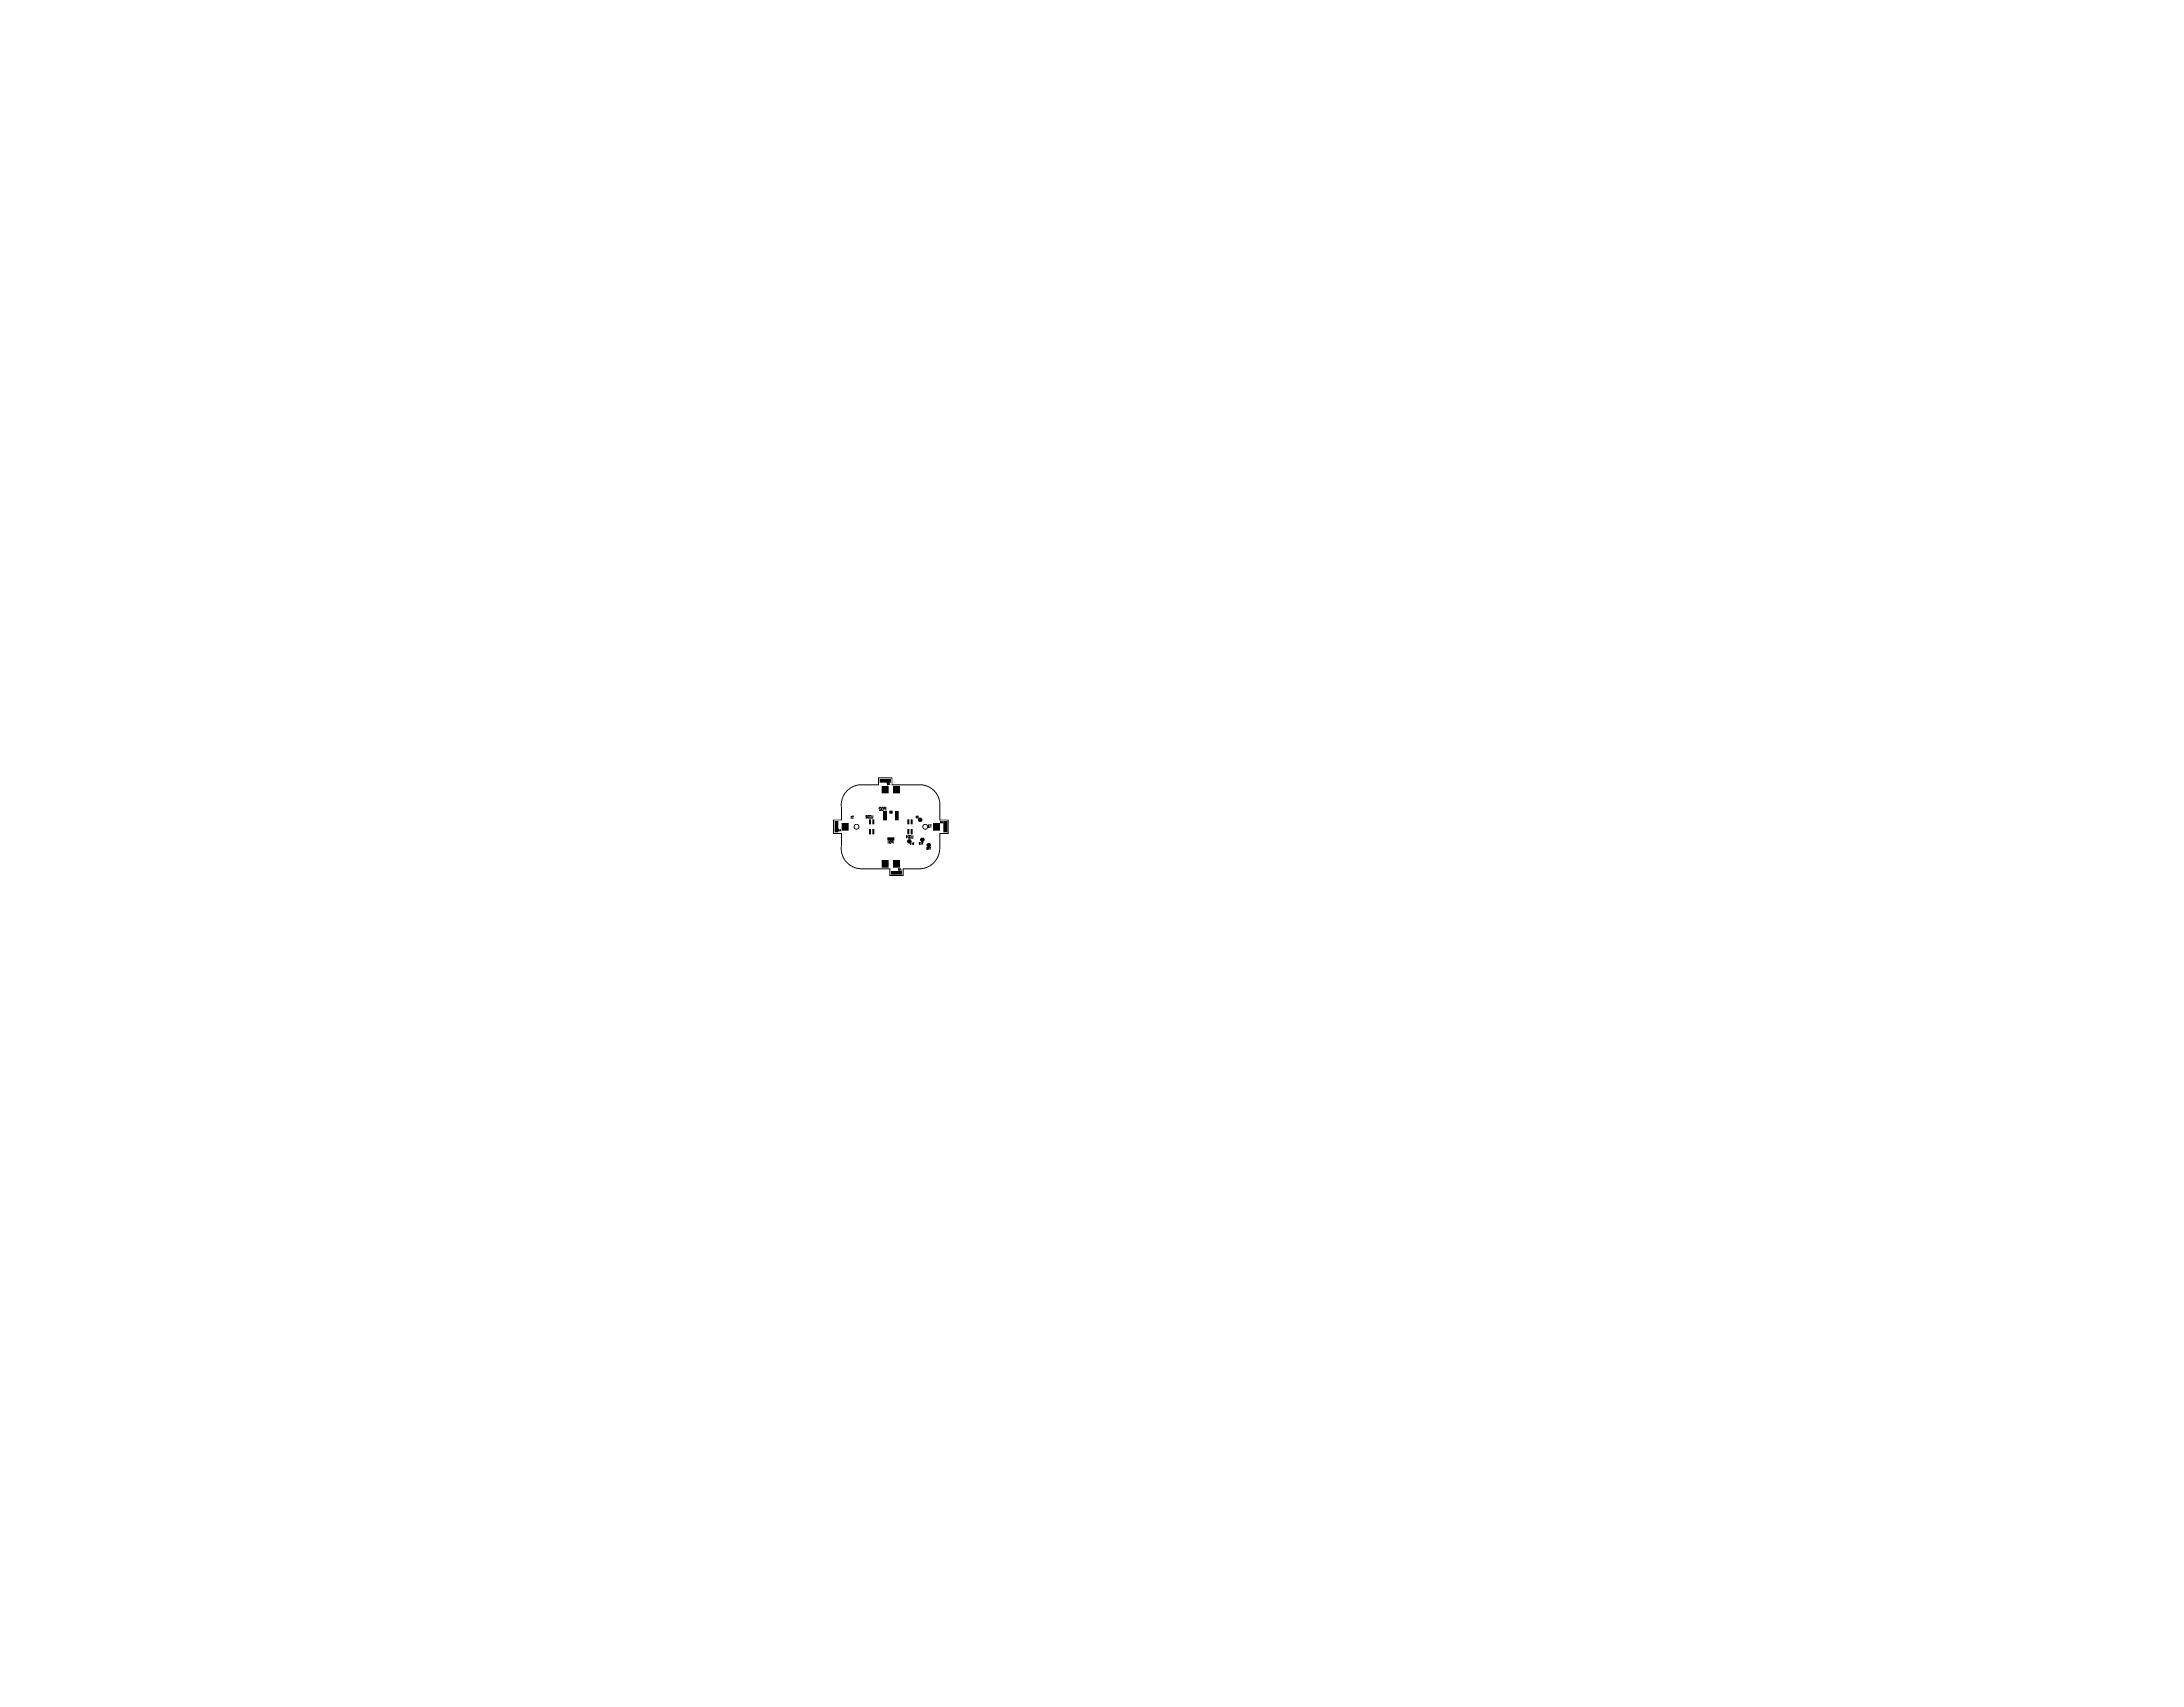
# Model space of a CAD drawing. Extents: x -214 to 345, y -223 to 209.
import ezdxf

# ---------------------------------------------------------------- set-up
doc = ezdxf.new("R2010")
doc.units = 0
doc.header["$MEASUREMENT"] = 0
doc.layers.get('0').update_dxf_attribs({"linetype": 'CONTINUOUS'})
for name, color, linetype in [('2D_LINE_00', 150, 'CONTINUOUS'), ('BOARD_CUTOUT_00', 6, 'CONTINUOUS'), ('BOARD_OUTLINE_00', 6, 'CONTINUOUS'), ('DRIL_PLTE_THRU_01', 16, 'CONTINUOUS'), ('DRIL_PLTE_THRU_02', 96, 'CONTINUOUS'), ('DRIL_PLTE_THRU_03', 136, 'CONTINUOUS'), ('DRIL_PLTE_THRU_04', 176, 'CONTINUOUS'), ('PADS_BOT', 5, 'CONTINUOUS'), ('PADS_INNER', 1, 'CONTINUOUS'), ('PADS_TOP', 1, 'CONTINUOUS'), ('PADS_XR_121', 56, 'CONTINUOUS'), ('PART_BOT_2DLINE_00', 56, 'CONTINUOUS'), ('PART_NAME_04', 112, 'CONTINUOUS')]:
    doc.layers.add(name, color=color, linetype=linetype)
doc.styles.add('W0$1016', font='simplex.shx', dxfattribs={"width": 0.75})
doc.styles.add('W0$127', font='simplex.shx', dxfattribs={"width": 0.75})

# ---------------------------------------------------------------- blocks, each defined once
blk = doc.blocks.new('SMOOTH_0$254')
at = {"const_width": 0.127}
blk.add_lwpolyline([(-0.0635, 0, 1), (0.0635, 0, 1)], format="xyb", close=True, dxfattribs=at)
blk = doc.blocks.new('BOARD_221')
at = {"layer": 'BOARD_CUTOUT_00', "const_width": 0.254}
for points in [[(4.3, -2.58, 1), (3, -2.58, 1)], [(22.6, -2.58, 1), (21.3, -2.58, 1)]]:
    blk.add_lwpolyline(points, format="xyb", close=True, dxfattribs=at)
at = {"layer": 'BOARD_OUTLINE_00', "const_width": 0.254}
blk.add_lwpolyline([(-0.37, -7.62), (-0.37, -4.38), (-2.45, -4.38), (-2.45, -0.78), (-0.37, -0.78), (-0.37, 2.54, -0.456253), (5.08, 8.6), (9.5, 8.6), (9.5, 10.42), (13.1, 10.42), (13.1, 8.6), (20.32, 8.6, -0.463654), (25.8, 2.54), (25.8, -0.78), (28.05, -0.78), (28.05, -4.38), (25.8, -4.38), (25.8, -8.07, -0.399971), (20.81, -13.75), (16.1, -13.75), (16.1, -15.58), (12.5, -15.58), (12.5, -13.75), (5.08, -13.75, -0.461535)], format="xyb", close=True, dxfattribs=at)
at = {"layer": 'BOARD_OUTLINE_00'}
for p in [(5.08, 8.6), (9.5, 10.42), (9.5, 8.6), (13.1, 10.42), (13.1, 8.6), (20.32, 8.6), (-0.37, 2.54), (25.8, 2.54), (-2.45, -0.78), (-2.45, -4.38), (-0.37, -0.78), (-0.37, -4.38), (25.8, -0.78), (25.8, -4.38), (28.05, -0.78), (28.05, -4.38), (-0.37, -7.62), (25.8, -8.07), (5.08, -13.75), (12.5, -13.75), (12.5, -15.58), (16.1, -13.75), (16.1, -15.58), (20.81, -13.75)]:
    blk.add_blockref('SMOOTH_0$254', p, dxfattribs=at)
blk = doc.blocks.new('SMOOTH_0$0254')
at = {"const_width": 0.0127}
blk.add_lwpolyline([(-0.00635, 0, 1), (0.00635, 0, 1)], format="xyb", close=True, dxfattribs=at)
blk = doc.blocks.new('DRAWING_1')
at = {"layer": '2D_LINE_00', "const_width": 0.0254}
blk.add_lwpolyline([(0, 0), (0, 431.8)], dxfattribs=at)
at = {"layer": '2D_LINE_00'}
for p in [(0, 431.8), (0, 0)]:
    blk.add_blockref('SMOOTH_0$0254', p, dxfattribs=at)
blk = doc.blocks.new('DRAWING_2')
at = {"layer": '2D_LINE_00', "const_width": 0.0254}
blk.add_lwpolyline([(0, 0), (558.8, 0)], dxfattribs=at)
at = {"layer": '2D_LINE_00'}
for p in [(0, 0), (558.8, 0)]:
    blk.add_blockref('SMOOTH_0$0254', p, dxfattribs=at)
blk = doc.blocks.new('DRAWING_3')
at = {"layer": '2D_LINE_00', "const_width": 0.0254}
blk.add_lwpolyline([(0, 0), (558.8, 0)], dxfattribs=at)
at = {"layer": '2D_LINE_00'}
for p in [(0, 0), (558.8, 0)]:
    blk.add_blockref('SMOOTH_0$0254', p, dxfattribs=at)
blk = doc.blocks.new('DRAWING_4')
at = {"layer": '2D_LINE_00', "const_width": 0.0254}
blk.add_lwpolyline([(0, 0), (0, 431.8)], dxfattribs=at)
at = {"layer": '2D_LINE_00'}
for p in [(0, 431.8), (0, 0)]:
    blk.add_blockref('SMOOTH_0$0254', p, dxfattribs=at)
blk = doc.blocks.new('PAD_1')
at = {"const_width": 0.8}
blk.add_lwpolyline([(-0.9, 0), (0.9, 0)], dxfattribs=at)
blk = doc.blocks.new('STK_BOT_17')
at = {"layer": 'PADS_BOT'}
blk.add_blockref('PAD_1', (0, 0), dxfattribs=at)
blk = doc.blocks.new('PAD_2')
at = {"const_width": 0.8}
blk.add_lwpolyline([(-0.45, 0), (0.45, 0)], dxfattribs=at)
blk = doc.blocks.new('STK_BOT_16')
at = {"layer": 'PADS_BOT'}
blk.add_blockref('PAD_2', (0, 0), dxfattribs=at)
blk = doc.blocks.new('SYM_BOT_2')
for name, p in [('STK_BOT_16', (0, 3.55)), ('STK_BOT_17', (0, -3.55))]:
    blk.add_blockref(name, p)
blk = doc.blocks.new('PART_BOT_0')
blk.add_blockref('SYM_BOT_2', (0, 0))
at = {"layer": 'PART_NAME_04', "style": 'W0$1016', "width": 0.75}
blk.add_text('PD1', height=0.711, dxfattribs=at).set_placement((-0.69, -4.75))
blk = doc.blocks.new('PAD_3')
at = {"const_width": 1}
blk.add_lwpolyline([(-1.25, 0), (1.25, 0)], dxfattribs=at)
blk = doc.blocks.new('STK_BOT_57')
at = {"layer": 'PADS_BOT', "rotation": 90}
blk.add_blockref('PAD_3', (0, 0), dxfattribs=at)
blk = doc.blocks.new('SYM_BOT_6')
for p in [(-1.57, -2.95), (1.57, -2.95)]:
    blk.add_blockref('STK_BOT_57', p)
blk = doc.blocks.new('PART_BOT_5')
blk.add_blockref('SYM_BOT_6', (0, 0))
at = {"layer": 'PART_NAME_04', "style": 'W0$127', "width": 0.75}
blk.add_text('PD2', height=0.889, rotation=180, dxfattribs=at).set_placement((-1.19, -4.31))
blk = doc.blocks.new('PAD_4')
at = {"const_width": 0.5}
blk.add_lwpolyline([(-0.675, 0), (0.675, 0)], dxfattribs=at)
blk = doc.blocks.new('STK_BOT_58')
at = {"layer": 'PADS_BOT', "rotation": 90}
blk.add_blockref('PAD_4', (0, 0), dxfattribs=at)
blk = doc.blocks.new('SYM_BOT_7')
for p in [(-0.45, 1.3), (0.45, 1.3), (-0.45, -1.3), (0.45, -1.3)]:
    blk.add_blockref('STK_BOT_58', p)
blk = doc.blocks.new('PART_BOT_6')
blk.add_blockref('SYM_BOT_7', (0, 0))
at = {"layer": 'PART_NAME_04', "style": 'W0$1016', "width": 0.75}
blk.add_text('LED1', height=0.711, dxfattribs=at).set_placement((-0.89, -3.05))
blk = doc.blocks.new('PART_BOT_7')
blk.add_blockref('SYM_BOT_7', (0, 0))
at = {"layer": 'PART_NAME_04', "style": 'W0$1016', "width": 0.75}
blk.add_text('LED2', height=0.711, rotation=180, dxfattribs=at).set_placement((0.41, -2.31))
blk = doc.blocks.new('DRIL_SLOT_0002700051000000')
at = {"const_width": 0.35}
blk.add_lwpolyline([(0.175, -0.3), (0.175, 0.3, 1), (-0.175, 0.3), (-0.175, -0.3, 1)], format="xyb", close=True, dxfattribs=at)
blk = doc.blocks.new('PAD_5')
at = {"const_width": 1.9}
blk.add_lwpolyline([(-1, 0), (1, 0)], dxfattribs=at)
blk = doc.blocks.new('STK_BOT_204')
at = {"layer": 'DRIL_PLTE_THRU_01'}
blk.add_blockref('DRIL_SLOT_0002700051000000', (0, 0), dxfattribs=at)
at = {"layer": 'DRIL_PLTE_THRU_02'}
blk.add_blockref('DRIL_SLOT_0002700051000000', (0, 0), dxfattribs=at)
at = {"layer": 'DRIL_PLTE_THRU_03'}
blk.add_blockref('DRIL_SLOT_0002700051000000', (0, 0), dxfattribs=at)
at = {"layer": 'DRIL_PLTE_THRU_04'}
blk.add_blockref('DRIL_SLOT_0002700051000000', (0, 0), dxfattribs=at)
at = {"layer": 'PADS_BOT', "rotation": 90}
blk.add_blockref('PAD_5', (0, 0), dxfattribs=at)
at = {"layer": 'PADS_INNER', "rotation": 90}
blk.add_blockref('PAD_5', (0, 0), dxfattribs=at)
at = {"layer": 'PADS_TOP', "rotation": 90}
blk.add_blockref('PAD_5', (0, 0), dxfattribs=at)
at = {"layer": 'PADS_XR_121', "rotation": 90}
blk.add_blockref('PAD_5', (0, 0), dxfattribs=at)
blk = doc.blocks.new('SYM_BOT_23')
for p in [(10.65, 9.85), (0, 0), (10.65, -9.85)]:
    blk.add_blockref('STK_BOT_204', p)
blk = doc.blocks.new('PART_BOT_74')
blk.add_blockref('SYM_BOT_23', (0, 0))
at = {"layer": 'PART_NAME_04', "style": 'W0$1016', "width": 0.75}
blk.add_text('T1', height=0.711, rotation=180, dxfattribs=at).set_placement((2.28, -2.1))
blk = doc.blocks.new('PART_BOT_75')
blk.add_blockref('SYM_BOT_23', (0, 0))
at = {"layer": 'PART_NAME_04', "style": 'W0$1016', "width": 0.75}
blk.add_text('T2', height=0.711, dxfattribs=at).set_placement((1.33, -0.16))
blk = doc.blocks.new('PAD_6')
at = {"const_width": 1}
blk.add_lwpolyline([(-1.5, 0), (1.5, 0)], dxfattribs=at)
blk = doc.blocks.new('STK_BOT_210')
at = {"layer": 'PADS_BOT'}
blk.add_blockref('PAD_6', (0, 0), dxfattribs=at)
blk = doc.blocks.new('SYM_BOT_21')
blk.add_blockref('STK_BOT_210', (0, 0))
blk = doc.blocks.new('PART_BOT_82')
blk.add_blockref('SYM_BOT_21', (0, 0))
at = {"layer": 'PART_NAME_04', "style": 'W0$1016', "width": 0.75}
blk.add_text('A1', height=0.533, rotation=270, dxfattribs=at).set_placement((-1.16, 1.17))
blk = doc.blocks.new('PART_BOT_83')
blk.add_blockref('SYM_BOT_21', (0, 0))
at = {"layer": 'PART_NAME_04', "style": 'W0$1016', "width": 0.75}
blk.add_text('A2', height=0.533, dxfattribs=at).set_placement((-1.23, -1.08))
blk = doc.blocks.new('PART_BOT_84')
blk.add_blockref('SYM_BOT_21', (0, 0))
at = {"layer": 'PART_NAME_04', "style": 'W0$1016', "width": 0.75}
blk.add_text('A3', height=0.533, dxfattribs=at).set_placement((-1.25, 0.65))
blk = doc.blocks.new('PART_BOT_85')
blk.add_blockref('SYM_BOT_21', (0, 0))
at = {"layer": 'PART_NAME_04', "style": 'W0$1016', "width": 0.75}
blk.add_text('A4', height=0.533, rotation=270, dxfattribs=at).set_placement((0.96, -0.65))
blk = doc.blocks.new('PART_BODY_BOT_226')
at = {"layer": 'PART_BOT_2DLINE_00', "const_width": 0.00152}
blk.add_lwpolyline([(0.5, 0, 1), (-0.5, 0, 1)], format="xyb", close=True, dxfattribs=at)
blk = doc.blocks.new('PAD_7')
at = {"const_width": 0.6}
blk.add_lwpolyline([(0, -0.3, 1), (0, 0.3, 1)], format="xyb", close=True, dxfattribs=at)
blk = doc.blocks.new('STK_BOT_133')
at = {"layer": 'PADS_BOT'}
blk.add_blockref('PAD_7', (0, 0), dxfattribs=at)
at = {"layer": 'PADS_XR_121'}
blk.add_blockref('PAD_7', (0, 0), dxfattribs=at)
blk = doc.blocks.new('SYM_BOT_15')
for name in ['STK_BOT_133', 'PART_BODY_BOT_226']:
    blk.add_blockref(name, (0, 0))
blk = doc.blocks.new('PART_BOT_90')
blk.add_blockref('SYM_BOT_15', (0, 0))
at = {"layer": 'PART_NAME_04', "style": 'W0$1016', "width": 0.75}
blk.add_text('T10', height=0.5334, dxfattribs=at).set_placement((-0.565416, -1.13281))
blk = doc.blocks.new('PART_BOT_91')
blk.add_blockref('SYM_BOT_15', (0, 0))
at = {"layer": 'PART_NAME_04', "style": 'W0$1016', "width": 0.75}
blk.add_text('T11', height=0.533, dxfattribs=at).set_placement((-1.28, -0.93))
blk = doc.blocks.new('PART_BOT_92')
blk.add_blockref('SYM_BOT_15', (0, 0))
at = {"layer": 'PART_NAME_04', "style": 'W0$1016', "width": 0.75}
blk.add_text('T12', height=0.533, dxfattribs=at).set_placement((-0.24, -1.24))
blk = doc.blocks.new('PART_BOT_93')
blk.add_blockref('SYM_BOT_15', (0, 0))
at = {"layer": 'PART_NAME_04', "style": 'W0$1016', "width": 0.75}
blk.add_text('T9', height=0.533, dxfattribs=at).set_placement((0.42, 0.46))

msp = doc.modelspace()

# ---------------------------------------------------------------- block references
for name, p in [('DRAWING_1', (-213.73, -223.02)), ('DRAWING_3', (-213.73, 208.78)), ('DRAWING_4', (345.07, -223.02)), ('BOARD_221', (-0.65, 2.58)), ('DRAWING_2', (-213.73, -223.02))]:
    msp.add_blockref(name, p)
at = {"xscale": -1}
for name, p, rotation in [('PART_BOT_74', (0, 0), 180), ('PART_BOT_82', (-2.35, 0), 270), ('PART_BOT_7', (7.05, 0), 180), ('PART_BOT_5', (12.15, 0), 180), ('PART_BOT_85', (26.65, 0), 270)]:
    msp.add_blockref(name, p, dxfattribs=dict(at, rotation=rotation))
for name, p in [('PART_BOT_83', (10.65, 12.25)), ('PART_BOT_75', (24.3, 0)), ('PART_BOT_0', (12.15, 0.3)), ('PART_BOT_6', (17.25, 0)), ('PART_BOT_93', (19.96, 1.85)), ('PART_BOT_91', (17.05, -3.89)), ('PART_BOT_92', (20.52, -3.46)), ('PART_BOT_90', (22.22, -4.9)), ('PART_BOT_84', (13.65, -12.25))]:
    msp.add_blockref(name, p, dxfattribs=at)

doc.saveas('drawing.dxf')
